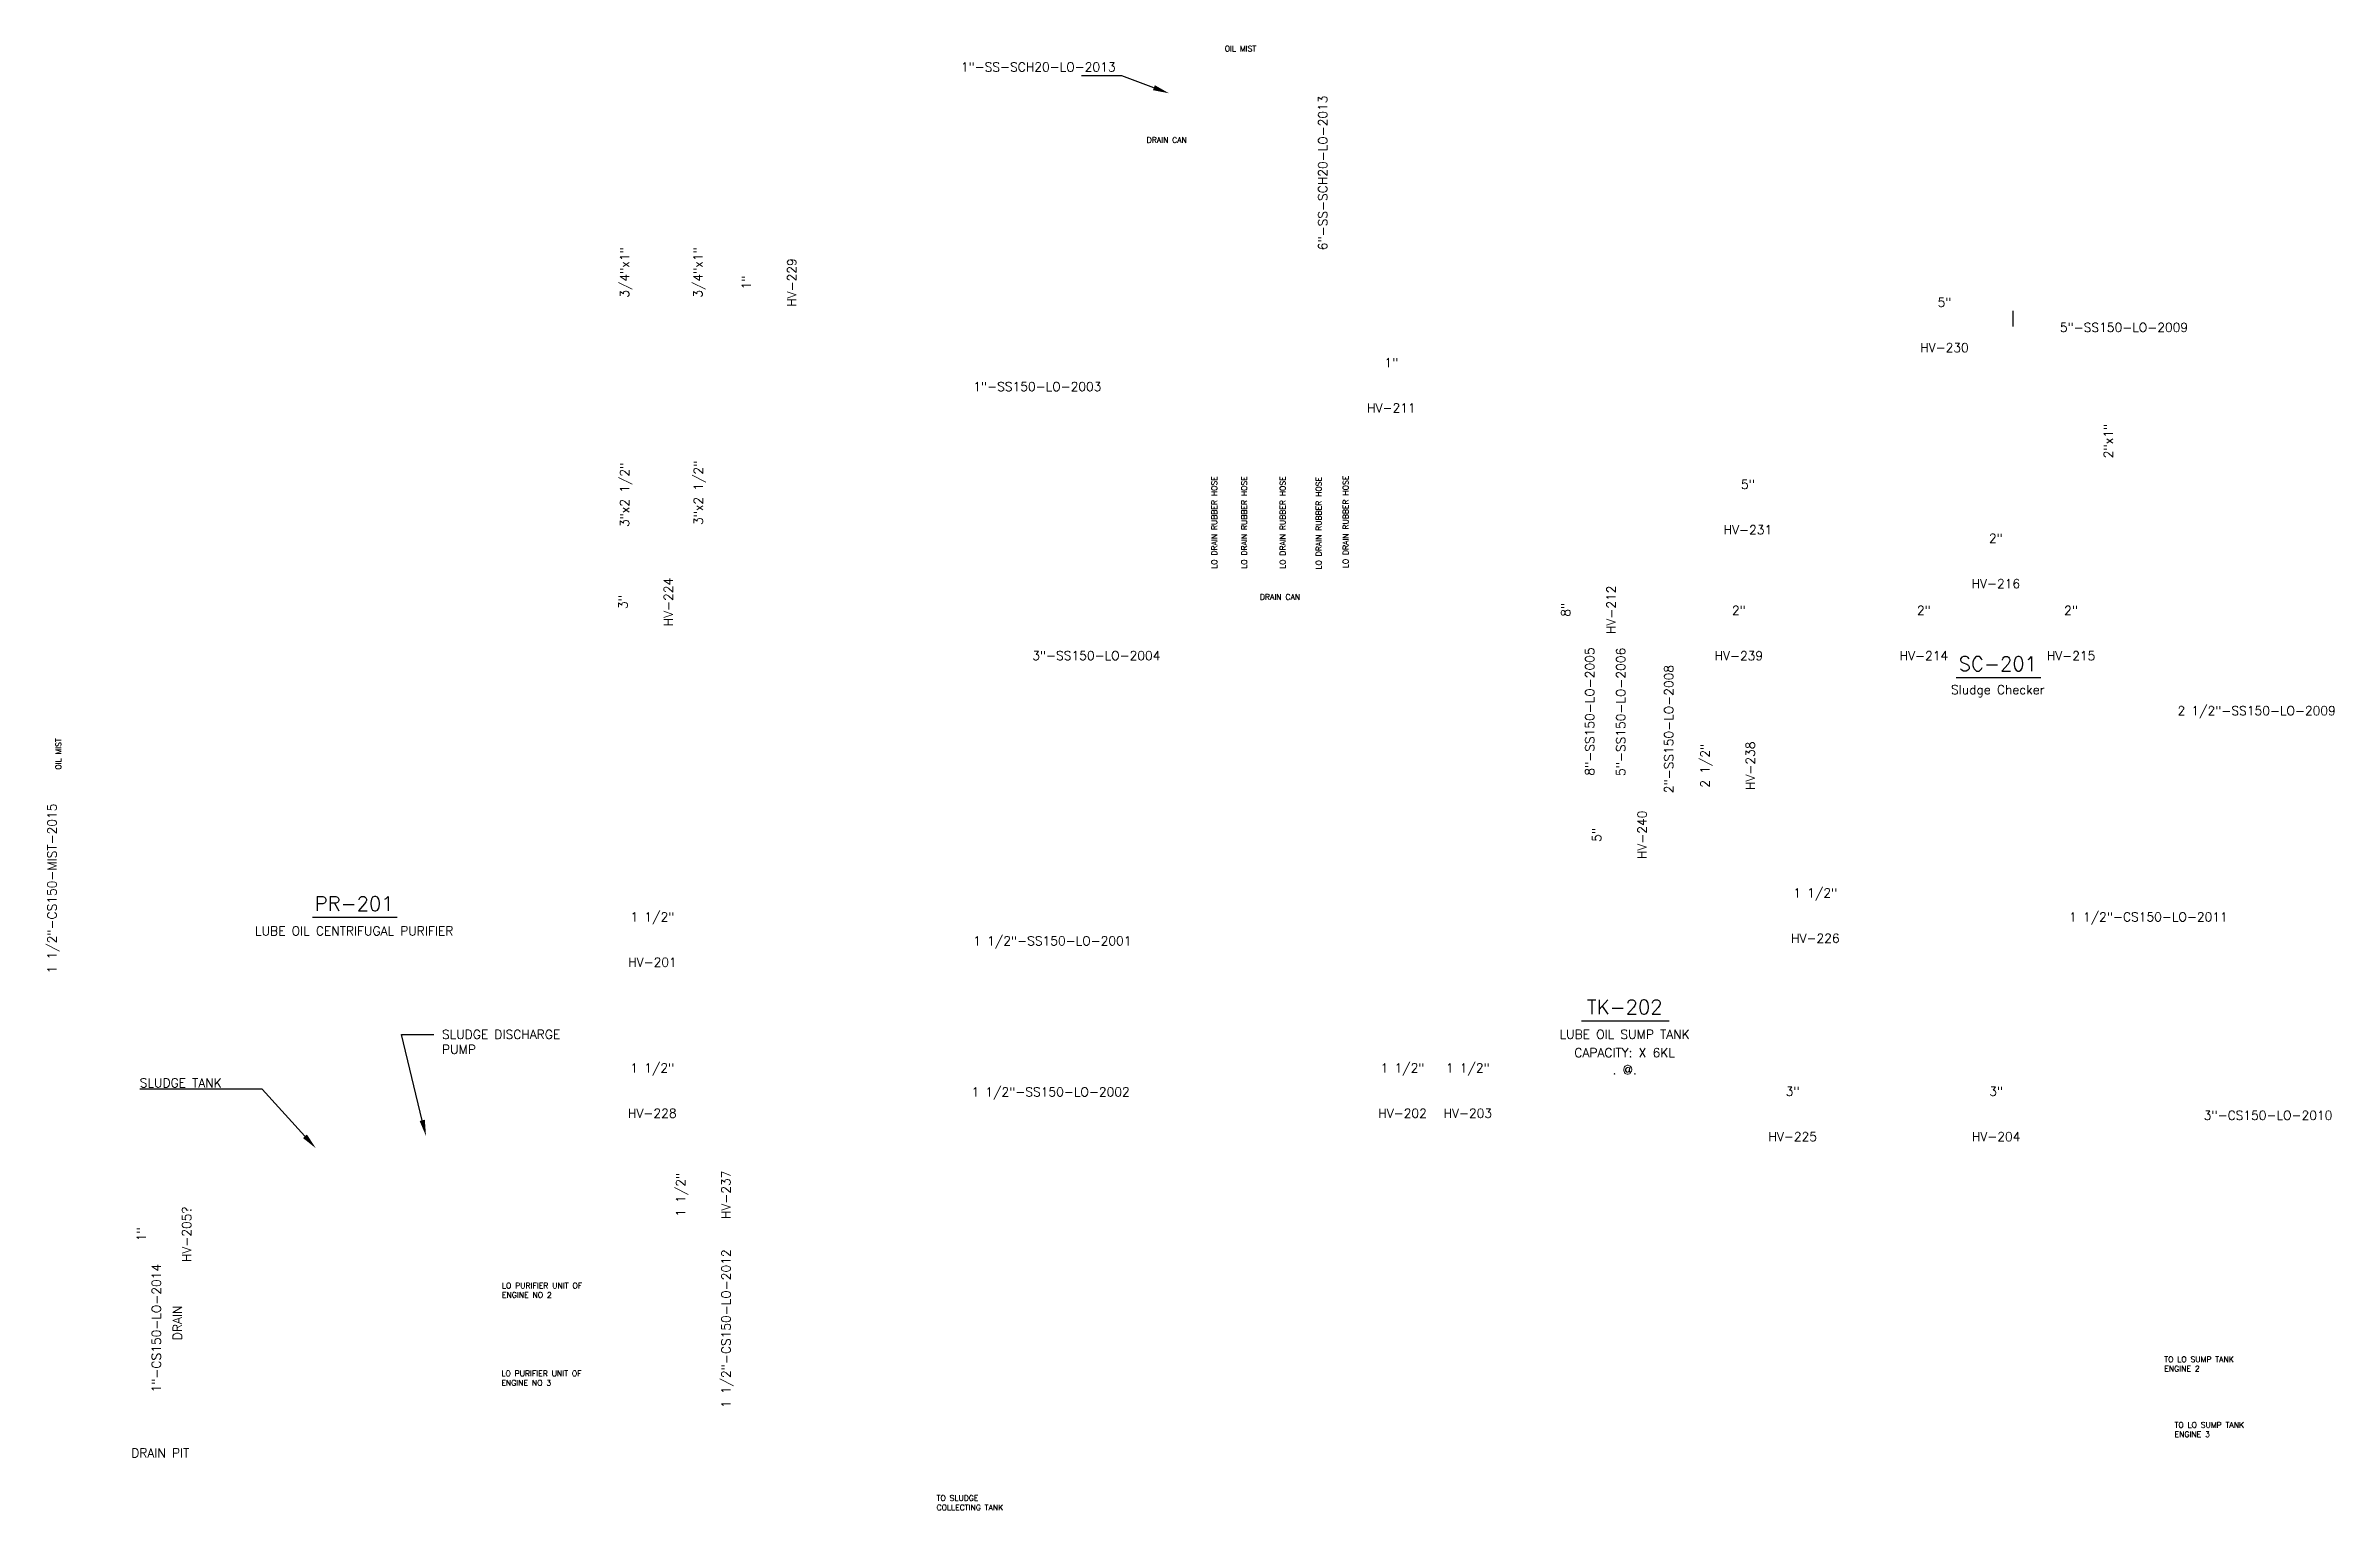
# Model space of a CAD drawing. Header units: inches. Extents: x -14.7 to 40.7, y -10.6 to 13.
# Drawn here: x 3.01 to 28.49, y -3.29 to 13.01 of the extents above; entities that cross this region are included whole.
import ezdxf
from ezdxf import colors
from ezdxf.entities.mleader import LeaderData, LeaderLine
from ezdxf.enums import TextEntityAlignment as Align
from ezdxf.math import Vec2, Vec3

# ---------------------------------------------------------------- set-up
doc = ezdxf.new("R2010")
doc.units = ezdxf.units.IN
doc.header["$MEASUREMENT"] = 0
doc.layers.add('Instrument', color=2, linetype='Continuous')
doc.layers.add('Text', color=7, linetype='Continuous')
doc.styles.get("Standard").update_dxf_attribs({"font": 'romans.shx', "height": 0.1})

msp = doc.modelspace()

# ---------------------------------------------------------------- texts
msp.add_text('DRAIN', height=0.1, rotation=90).set_placement((4.53, -1.4))
at = {"insert": (3.966, -2.605), "char_height": 0.1, "attachment_point": 1}
msp.add_mtext_dynamic_manual_height_columns('DRAIN PIT', width=0.76385, gutter_width=0.5, heights=[0.158], dxfattribs=at)
at = {"layer": 'Text', "char_height": 0.0625, "attachment_point": 1}
for s, width, heights, insert in [('OIL MIST', 0.99189, [0.302], (16.14, 13.014)), ('DRAIN CAN', 0.96291, [0.305], (15.271, 11.996)), ('DRAIN CAN', 0.96291, [0.305], (16.532, 6.908)), ('LO PURIFIER UNIT OF ENGINE NO 2', 0.99189, [0.302], (8.093, -0.76)), ('LO PURIFIER UNIT OF ENGINE NO 3', 0.99189, [0.302], (8.087, -1.739)), ('TO LO SUMP TANK ENGINE 2', 0.96291, [0.305], (26.6, -1.582)), ('TO LO SUMP TANK ENGINE 3', 0.96291, [0.305], (26.714, -2.312)), ('TO SLUDGE COLLECTING TANK', 0.99189, [0.302], (12.932, -3.127))]:
    msp.add_mtext_dynamic_manual_height_columns(s, width=width, gutter_width=0.5, heights=heights, dxfattribs=dict(at, insert=insert))
at = {"layer": 'Text', "char_height": 0.0625, "attachment_point": 1, "rotation": 90}
for s, width, heights, insert in [('LO DRAIN RUBBER HOSE', 1.29444, [0.272], (15.992, 7.19)), ('LO DRAIN RUBBER HOSE', 1.29444, [0.272], (16.325, 7.19)), ('LO DRAIN RUBBER HOSE', 1.29444, [0.272], (16.755, 7.189)), ('LO DRAIN RUBBER HOSE', 1.29444, [0.272], (17.155, 7.182)), ('LO DRAIN RUBBER HOSE', 1.29444, [0.272], (17.455, 7.196)), ('OIL MIST', 0.99189, [0.302], (3.124, 4.953))]:
    msp.add_mtext_dynamic_manual_height_columns(s, width=width, gutter_width=0.5, heights=heights, dxfattribs=dict(at, insert=insert))

# ---------------------------------------------------------------- blocks, each defined once
blk = doc.blocks.new('AdjacentPipeReducerStyle_block')
at = {"color": 0, "linetype": 'ByBlock', "lineweight": -2}
blk.add_attdef('#(PipeLines.Size)x#(PipeLines.Size)', text='', height=0.1, dxfattribs=at).set_placement((0, 0), align=Align.MIDDLE_CENTER)
blk = doc.blocks.new('Pipeline Tag_block')
at = {"color": 0, "linetype": 'ByBlock', "lineweight": -2}
blk.add_attdef('#(TargetObject.Tag)', text='', height=0.1, dxfattribs=at).set_placement((0, 0), align=Align.MIDDLE_CENTER)
blk = doc.blocks.new('*U65')
at = {"color": 0, "linetype": 'ByBlock', "lineweight": -3}
blk.add_line((-0.463, -0.152), (0.479, -0.152), dxfattribs=at)
at = {"color": 0, "linetype": 'ByBlock', "lineweight": -2}
for tag, height, p in [('#(TargetObject.Tag)', 0.16, (0, 0)), ('#(TargetObject.Description)', 0.1, (0, -0.304))]:
    blk.add_attdef(tag, text='', height=height, dxfattribs=at).set_placement(p, align=Align.MIDDLE)
blk = doc.blocks.new('Valve Label_block')
at = {"color": 0, "linetype": 'ByBlock', "lineweight": -2}
blk.add_attdef('#(TargetObject.Size)', text='', height=0.1, dxfattribs=at).set_placement((0, 0.1875), align=Align.BOTTOM_CENTER)
blk.add_attdef('#(TargetObject.Tag)', text='', height=0.1, dxfattribs=at).set_placement((0, -0.1875), align=Align.TOP_CENTER)
blk = doc.blocks.new('*U64')
at = {"color": 0, "linetype": 'ByBlock', "lineweight": -3}
blk.add_line((-0.479, -0.152), (0.496, -0.152), dxfattribs=at)
at = {"color": 0, "linetype": 'ByBlock', "lineweight": -2}
for tag, height, p in [('#(TargetObject.Tag)', 0.16, (0, 0)), ('#(TargetObject.Description)', 0.1, (0, -0.304)), ('#(TargetObject.Width) X #(TargetObject.Height)', 0.1, (0, -0.508)), ('#(Tanks.DesignPressure) @#(Tanks.DesignTemperature)', 0.1, (0, -0.698))]:
    blk.add_attdef(tag, text='', height=height, dxfattribs=at).set_placement(p, align=Align.MIDDLE)

# ---------------------------------------------------------------- linework, layer by layer
at = {"layer": 'Instrument', "linetype": 'ByBlock'}
msp.add_line((24.913, 10.062), (24.913, 9.89), dxfattribs=at)

# ---------------------------------------------------------------- block references
for p, rotation, values in [((9.458, 10.489), 90, {'#(PipeLines.Size)x#(PipeLines.Size)': '3/4"x1"'}), ((10.275, 10.489), 90, {'#(PipeLines.Size)x#(PipeLines.Size)': '3/4"x1"'}), ((25.976, 8.612), 90.00000000000001, {'#(PipeLines.Size)x#(PipeLines.Size)': '2"x1"'}), ((9.458, 8.013), 90, {'#(PipeLines.Size)x#(PipeLines.Size)': '3"x2 1/2"'}), ((10.279, 8.036), 90, {'#(PipeLines.Size)x#(PipeLines.Size)': '3"x2 1/2"'})]:
    msp.add_blockref('AdjacentPipeReducerStyle_block', p, dxfattribs=dict(rotation=rotation)).add_auto_attribs(values)
at = {"layer": 'Text'}
for name, p, values in [('Pipeline Tag_block', (14.063, 12.778), {'#(TargetObject.Tag)': '1"-SS-SCH20-LO-2013'}), ('Valve Label_block', (24.153, 9.89), {'#(TargetObject.Size)': '5"', '#(TargetObject.Tag)': 'HV-230'}), ('Pipeline Tag_block', (26.151, 9.878), {'#(TargetObject.Tag)': '5"-SS150-LO-2009'}), ('Valve Label_block', (17.995, 9.219), {'#(TargetObject.Size)': '1"', '#(TargetObject.Tag)': 'HV-211'}), ('Pipeline Tag_block', (14.054, 9.219), {'#(TargetObject.Tag)': '1"-SS150-LO-2003'}), ('Valve Label_block', (21.965, 7.862), {'#(TargetObject.Size)': '5"', '#(TargetObject.Tag)': 'HV-231'}), ('Valve Label_block', (24.725, 7.262), {'#(TargetObject.Size)': '2"', '#(TargetObject.Tag)': 'HV-216'}), ('Valve Label_block', (21.864, 6.459), {'#(TargetObject.Size)': '2"', '#(TargetObject.Tag)': 'HV-239'}), ('Valve Label_block', (23.924, 6.459), {'#(TargetObject.Size)': '2"', '#(TargetObject.Tag)': 'HV-214'}), ('Valve Label_block', (25.562, 6.459), {'#(TargetObject.Size)': '2"', '#(TargetObject.Tag)': 'HV-215'}), ('Pipeline Tag_block', (14.71, 6.224), {'#(TargetObject.Tag)': '3"-SS150-LO-2004'}), ('*U65', (24.747, 6.132), {'#(TargetObject.Tag)': 'SC-201', '#(TargetObject.Description)': 'Sludge Checker'}), ('Pipeline Tag_block', (27.628, 5.61), {'#(TargetObject.Tag)': '2 1/2"-SS150-LO-2009'}), ('Valve Label_block', (22.715, 3.314), {'#(TargetObject.Size)': '1 1/2"', '#(TargetObject.Tag)': 'HV-226'}), ('*U65', (6.448, 3.462), {'#(TargetObject.Tag)': 'PR-201', '#(TargetObject.Description)': 'LUBE OIL CENTRIFUGAL PURIFIER'}), ('Valve Label_block', (9.769, 3.047), {'#(TargetObject.Size)': '1 1/2"', '#(TargetObject.Tag)': 'HV-201'}), ('Pipeline Tag_block', (26.423, 3.314), {'#(TargetObject.Tag)': '1 1/2"-CS150-LO-2011'}), ('Pipeline Tag_block', (14.221, 3.047), {'#(TargetObject.Tag)': '1 1/2"-SS150-LO-2001'}), ('*U64', (20.592, 2.31), {'#(TargetObject.Tag)': 'TK-202', '#(TargetObject.Description)': 'LUBE OIL SUMP TANK', '#(TargetObject.Width) X #(TargetObject.Height)': 'CAPACITY: X 6KL', '#(Tanks.DesignPressure) @#(Tanks.DesignTemperature)': '. @.'}), ('Valve Label_block', (9.767, 1.365), {'#(TargetObject.Size)': '1 1/2"', '#(TargetObject.Tag)': 'HV-228'}), ('Valve Label_block', (18.12, 1.365), {'#(TargetObject.Size)': '1 1/2"', '#(TargetObject.Tag)': 'HV-202'}), ('Valve Label_block', (18.846, 1.365), {'#(TargetObject.Size)': '1 1/2"', '#(TargetObject.Tag)': 'HV-203'}), ('Pipeline Tag_block', (14.201, 1.365), {'#(TargetObject.Tag)': '1 1/2"-SS150-LO-2002'}), ('Valve Label_block', (22.463, 1.104), {'#(TargetObject.Size)': '3"', '#(TargetObject.Tag)': 'HV-225'}), ('Valve Label_block', (24.728, 1.104), {'#(TargetObject.Size)': '3"', '#(TargetObject.Tag)': 'HV-204'}), ('Pipeline Tag_block', (27.755, 1.104), {'#(TargetObject.Tag)': '3"-CS150-LO-2010'})]:
    msp.add_blockref(name, p, dxfattribs=at).add_auto_attribs(values)
for name, p, rotation, values in [('Pipeline Tag_block', (17.231, 11.599), 90, {'#(TargetObject.Tag)': '6"-SS-SCH20-LO-2013'}), ('Valve Label_block', (11.082, 10.377), 90.00000000000001, {'#(TargetObject.Size)': '1"', '#(TargetObject.Tag)': 'HV-229'}), ('Valve Label_block', (9.708, 6.82), 90, {'#(TargetObject.Size)': '3"', '#(TargetObject.Tag)': 'HV-224'}), ('Valve Label_block', (20.204, 6.734), 90, {'#(TargetObject.Size)': '8"', '#(TargetObject.Tag)': 'HV-212'}), ('Pipeline Tag_block', (20.204, 5.601), 90, {'#(TargetObject.Tag)': '8"-SS150-LO-2005'}), ('Pipeline Tag_block', (20.549, 5.597), 90, {'#(TargetObject.Tag)': '5"-SS150-LO-2006'}), ('Pipeline Tag_block', (21.084, 5.405), 90, {'#(TargetObject.Tag)': '2"-SS150-LO-2008'}), ('Valve Label_block', (21.754, 4.997), 90, {'#(TargetObject.Size)': '2 1/2"', '#(TargetObject.Tag)': 'HV-238'}), ('Pipeline Tag_block', (3.084, 3.63), 90, {'#(TargetObject.Tag)': '1 1/2"-CS150-MIST-2015'}), ('Valve Label_block', (20.549, 4.227), 90, {'#(TargetObject.Size)': '5"', '#(TargetObject.Tag)': 'HV-240'}), ('Valve Label_block', (10.349, 0.219), 90, {'#(TargetObject.Size)': '1 1/2"', '#(TargetObject.Tag)': 'HV-237'}), ('Valve Label_block', (4.345, -0.221), 90, {'#(TargetObject.Size)': '1"', '#(TargetObject.Tag)': 'HV-205?'}), ('Pipeline Tag_block', (10.588, -1.272), 90, {'#(TargetObject.Tag)': '1 1/2"-CS150-LO-2012'}), ('Pipeline Tag_block', (4.246, -1.266), 90, {'#(TargetObject.Tag)': '1"-CS150-LO-2014'})]:
    msp.add_blockref(name, p, dxfattribs=dict(at, rotation=rotation)).add_auto_attribs(values)

msp.set_redraw_order([(e.dxf.handle, doc.entitydb.next_handle()) for e in msp.query("TEXT MTEXT ATTDEF DIMENSION ARC_DIMENSION")])  # texts and dimensions are drawn at this point

# ---------------------------------------------------------------- leaders
ml = msp.add_multileader_mtext('Standard')
ml.set_content('', color=256)
ml.set_leader_properties()
ml.build(insert=Vec2(0, 0))
ml.multileader.update_dxf_attribs({"text_right_attachment_type": 6, "dogleg_length": 0.36, "arrow_head_size": 0.18})
ctx = ml.context
ctx.base_point, ctx.char_height, ctx.arrow_head_size, ctx.landing_gap_size, ctx.plane_origin = Vec3(14.455, 12.77), 0.18, 0.18, 0.09, Vec3(15.52, 12.485)
ctx.right_attachment, ctx.text_align_type = 6, 2
notes = []
notes.append((ctx, [(0, (1, 1, 0), (14.995, 12.68), (-1, 0), 0.36, [(0, [(15.52, 12.485)], 0, [])])]))
ctx.mtext.insert, ctx.mtext.alignment, ctx.mtext.flow_direction = Vec3(14.545, 12.86), 3, 5
ml = msp.add_multileader_mtext('Standard')
ml.set_content('SLUDGE DISCHARGE \\PPUMP', color=256)
ml.set_leader_properties()
ml.build(insert=Vec2(0, 0))
ml.multileader.update_dxf_attribs({"text_right_attachment_type": 6, "dogleg_length": 0.36, "arrow_head_size": 0.18})
ctx = ml.context
ctx.base_point, ctx.char_height, ctx.arrow_head_size, ctx.landing_gap_size, ctx.plane_origin = Vec3(7.336, 2.005), 0.1, 0.18, 0.09, Vec3(7.248, 0.873)
ctx.right_attachment = 6
notes.append((ctx, [(1, (1, 1, 0), (6.976, 2.005), (1, 0), 0.36, [(0, [(7.248, 0.873)], 0, [])])]))
ctx.mtext.insert, ctx.mtext.width, ctx.mtext.flow_direction = Vec3(7.426, 2.055), 1.51975, 5
ml = msp.add_multileader_mtext('Standard')
ml.set_content('SLUDGE TANK', color=256)
ml.set_leader_properties()
ml.build(insert=Vec2(0, 0))
ml.multileader.update_dxf_attribs({"text_right_attachment_type": 6, "dogleg_length": 0.36, "arrow_head_size": 0.18})
ctx = ml.context
ctx.base_point, ctx.char_height, ctx.arrow_head_size, ctx.landing_gap_size, ctx.plane_origin = Vec3(3.875, 1.466), 0.1, 0.18, 0.09, Vec3(6.021, 0.738)
ctx.right_attachment, ctx.text_align_type = 6, 2
notes.append((ctx, [(0, (1, 1, 0), (5.424, 1.396), (-1, 0), 0.36, [(0, [(6.021, 0.738)], 0, [])])]))
ctx.mtext.insert, ctx.mtext.alignment, ctx.mtext.flow_direction = Vec3(4.974, 1.516), 3, 5
for ctx, leaders in notes:
    for number, flags, end, landing, length, lines in leaders:
        leader = LeaderData()
        leader.index, (leader.has_last_leader_line, leader.has_dogleg_vector, leader.attachment_direction) = number, flags
        leader.last_leader_point, leader.dogleg_vector, leader.dogleg_length = Vec3(end), Vec3(landing), length
        for number, points, colour, breaks in lines:
            line = LeaderLine()
            line.index, line.vertices, line.color, line.breaks = number, Vec3.list(points), colors.encode_raw_color(colour), breaks
            leader.lines.append(line)
        ctx.leaders.append(leader)

doc.saveas('drawing.dxf')
